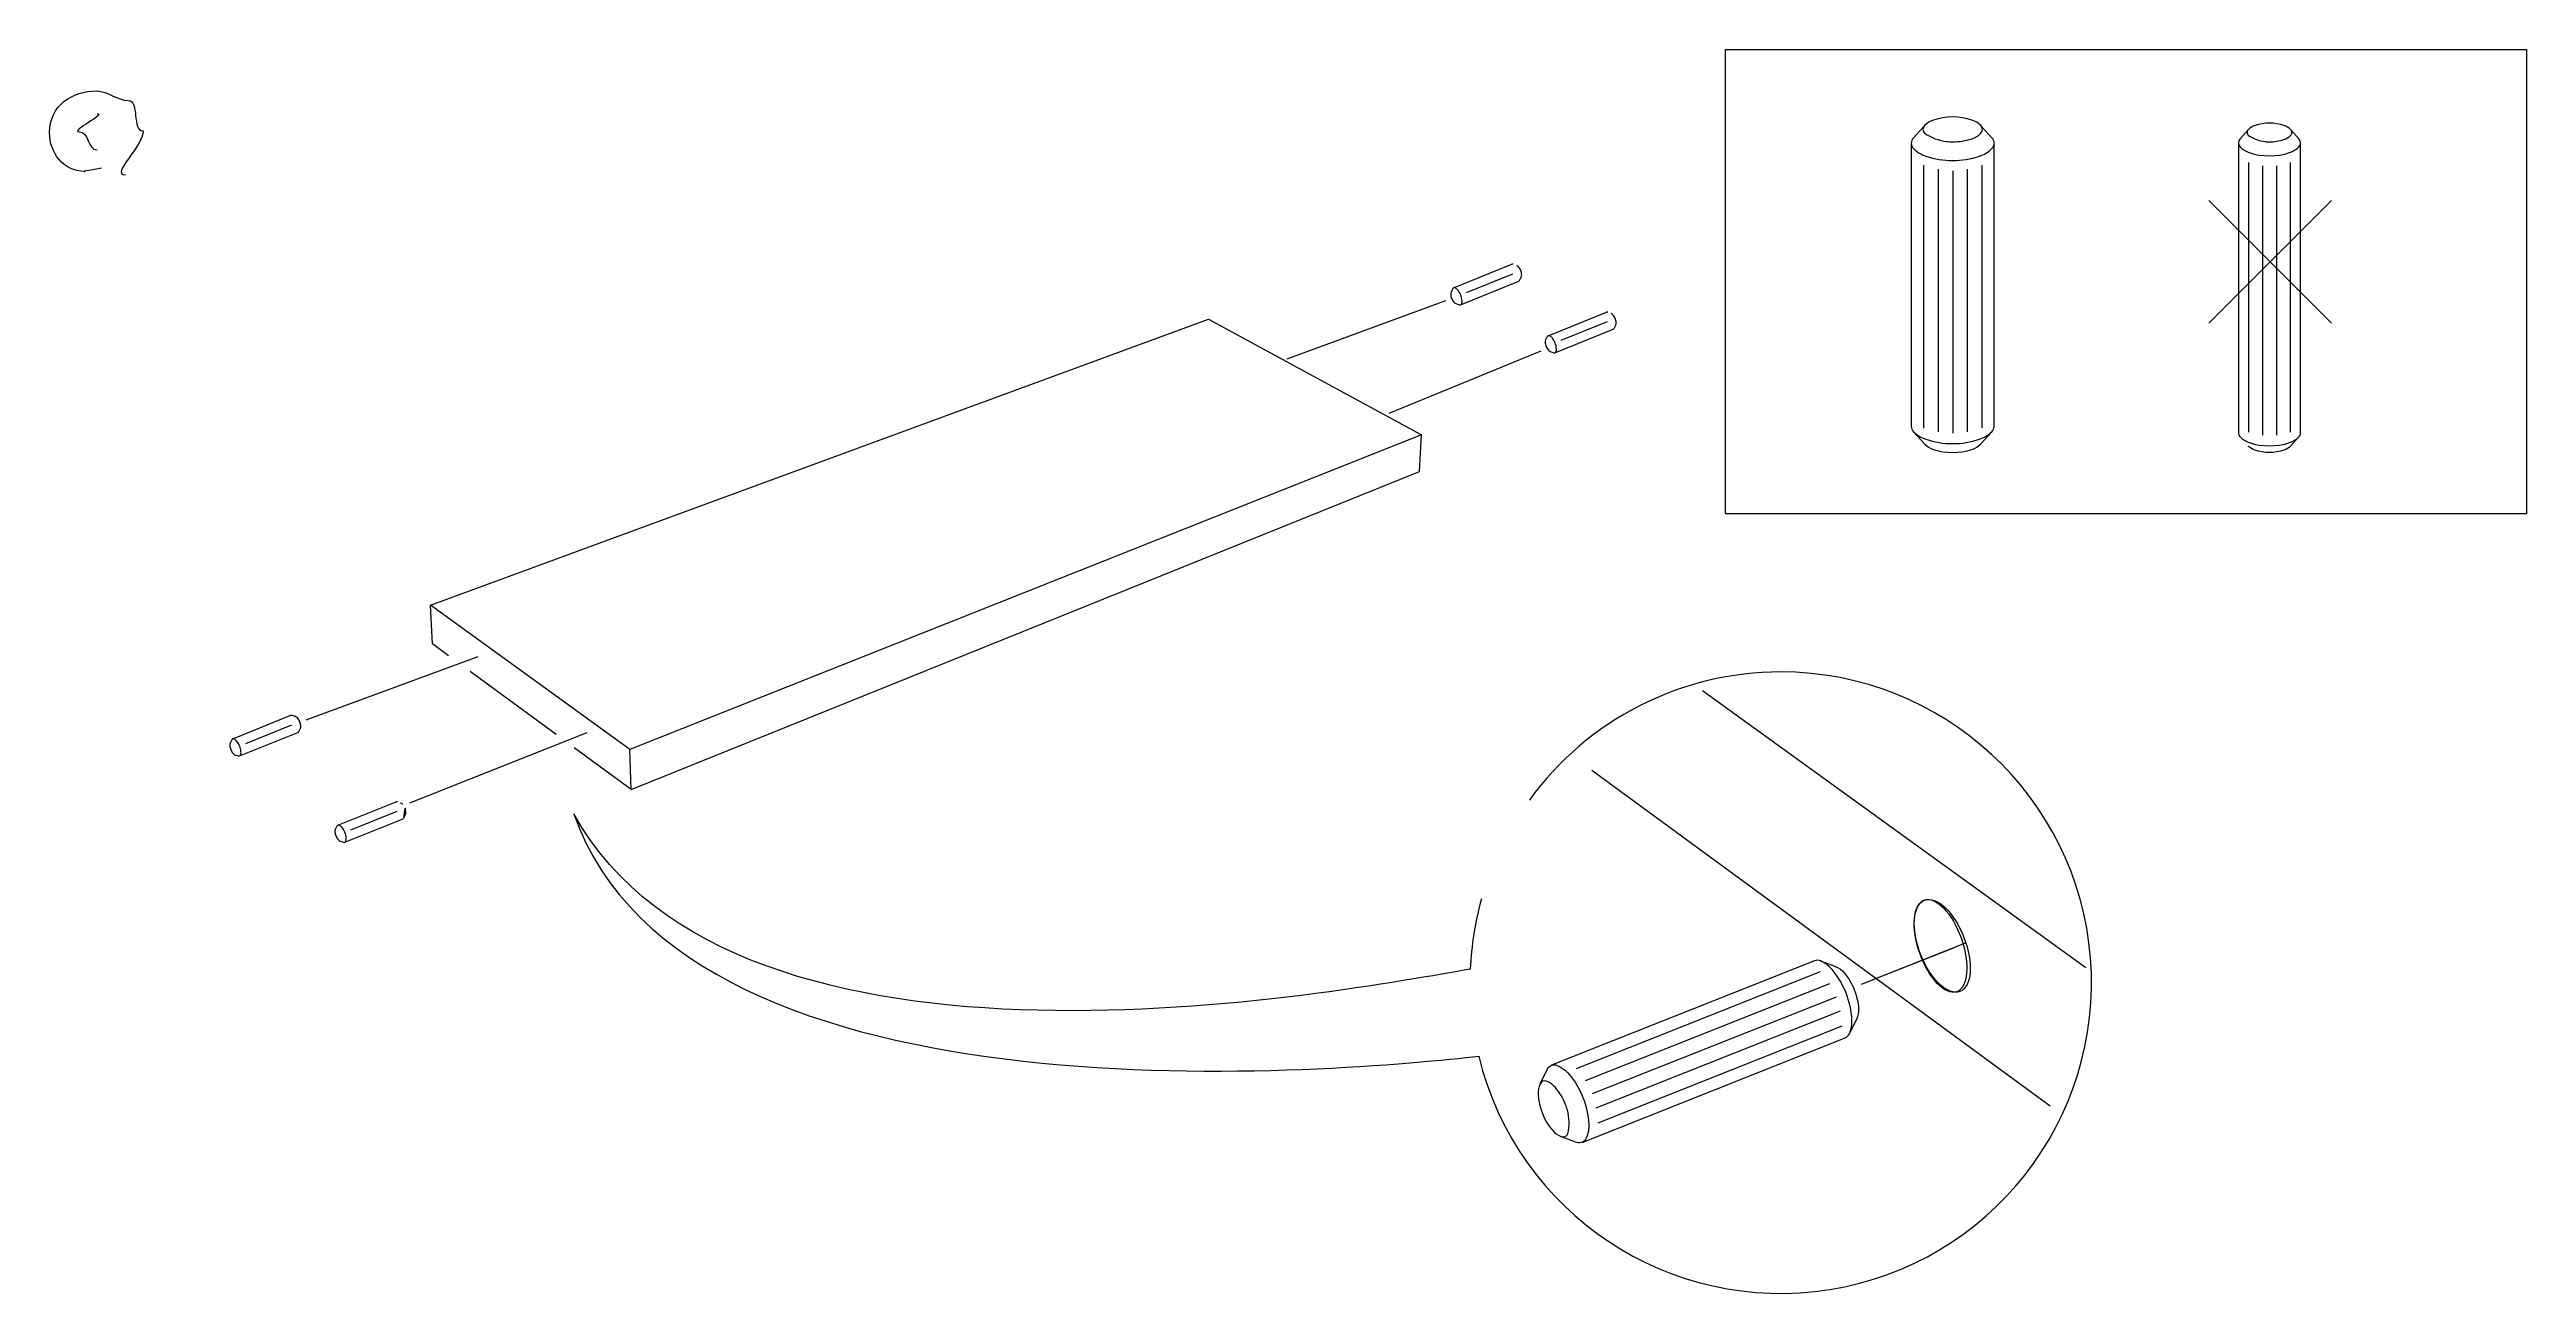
# Model space of a CAD drawing. Header units: metres. Extents: x -30.9 to 24.7, y -10.3 to 6.8.
# Drawn here: x 16.186 to 19.224, y 5.145 to 6.671 of the extents above; entities that cross this region are included whole.
import ezdxf

# ---------------------------------------------------------------- set-up
doc = ezdxf.new("R2010")
doc.units = ezdxf.units.M
doc.header["$MEASUREMENT"] = 0
doc.layers.add('PDF_Working_Num_Penna__255_Num_Penna__255', color=255, linetype='Continuous', lineweight=18)
doc.layers.add('PDF_Working_Num_Penna__7_Num_Penna__7', color=7, linetype='Continuous', lineweight=18)
doc.styles.add('GENERATED_STYLE_1', font='')
doc.styles.get('GENERATED_STYLE_1').set_extended_font_data('Arial')

msp = doc.modelspace()

# ---------------------------------------------------------------- linework, layer by layer
at = {"layer": 'PDF_Working_Num_Penna__255_Num_Penna__255', "color": 255, "linetype": 'Continuous', "lineweight": 18, "flags": 128}
msp.add_lwpolyline([(18.5219, 5.5694), (18.4119, 5.5257)], dxfattribs=at)
at = {"layer": 'PDF_Working_Num_Penna__7_Num_Penna__7', "color": 7, "linetype": 'Continuous', "lineweight": 18, "flags": 128}
msp.add_lwpolyline([(19.2241, 6.1017), (18.2415, 6.1017), (18.2415, 6.6713), (19.2241, 6.6713)], close=True, dxfattribs=at)
for points in [[(18.4855, 6.5779), (18.4718, 6.5627, 0.399386), (18.4722, 6.5499, 0.116083), (18.4873, 6.5405, 0.162295), (18.5532, 6.5405, 0.116249), (18.5683, 6.5498, 0.398741), (18.5687, 6.5627), (18.555, 6.5779)], [(18.8828, 6.5729), (18.8725, 6.5615, 0.400173), (18.8728, 6.5519, 0.115881), (18.8841, 6.5449, 0.162335), (18.9336, 6.5449, 0.116235), (18.9449, 6.5519, 0.398058), (18.9452, 6.5615), (18.9349, 6.5729)], [(18.4694, 6.5564), (18.4694, 6.2091, 0.198554), (18.4722, 6.2025, 0.116298), (18.4873, 6.1932, 0.16243), (18.5532, 6.1932, 0.116464), (18.5683, 6.2025, 0.199843), (18.5711, 6.2091), (18.5711, 6.5564)], [(18.8707, 6.5568), (18.8707, 6.2011, 0.198139), (18.8728, 6.1961, 0.116426), (18.8841, 6.1891, 0.162217), (18.9336, 6.1891, 0.116235), (18.9449, 6.1961, 0.198492), (18.947, 6.2011), (18.947, 6.5568)], [(17.9166, 6.3581), (17.9881, 6.387, 0.200581), (17.9891, 6.388), (17.9911, 6.3921, 0.11436), (17.9916, 6.395, 0.086888), (17.9904, 6.4002, 0.081323), (17.9877, 6.4047)], [(17.907, 6.378), (17.905, 6.3739, 0.115887), (17.9045, 6.3711, 0.080238), (17.9057, 6.3659, 0.082976), (17.9085, 6.3614, 0.123927), (17.9108, 6.3596), (17.9151, 6.3581)], [(17.9151, 6.3581, 0.201804), (17.9166, 6.3581, 0.185944), (17.9177, 6.3592, 0.119977), (17.9184, 6.3631, 0.16331), (17.9129, 6.3767, 0.119917), (17.9097, 6.379)], [(18.031, 6.2993, 0.201804), (18.0324, 6.2993, 0.185944), (18.0336, 6.3004, 0.119977), (18.0342, 6.3043, 0.163537), (18.0288, 6.3179, 0.119917), (18.0256, 6.3202)], [(18.0324, 6.2993), (18.1039, 6.3282, 0.200581), (18.105, 6.3292), (18.107, 6.3333, 0.11436), (18.1075, 6.3362, 0.086234), (18.1063, 6.3414, 0.080961), (18.1036, 6.3459)], [(18.0229, 6.3192), (18.0209, 6.3151, 0.115887), (18.0204, 6.3123, 0.080238), (18.0216, 6.3071, 0.082976), (18.0244, 6.3025, 0.123927), (18.0267, 6.3008), (18.031, 6.2993)], [(18.4858, 6.1875, 0.117113), (18.4966, 6.1808, 0.162474), (18.5439, 6.1808, 0.117412), (18.5547, 6.1875)], [(18.9452, 6.1964), (18.9349, 6.185, -0.026863), (18.9347, 6.1848, -0.116855), (18.9266, 6.1798, -0.162153), (18.8911, 6.1798, -0.116589), (18.883, 6.1848)], [(17.9389, 5.4364, 2.057852), (18.3093, 5.9077, 0.240402), (18.001, 5.7506)], [(16.4105, 5.8256), (16.482, 5.8545, -0.210173), (16.4834, 5.8545), (16.4877, 5.853)], [(16.4189, 5.8047), (16.4904, 5.8336, 0.200581), (16.4915, 5.8346), (16.4935, 5.8387, 0.11436), (16.494, 5.8415, 0.086701), (16.4928, 5.8467, 0.08176), (16.49, 5.8513)], [(16.4094, 5.8245), (16.4074, 5.8204, 0.116125), (16.4069, 5.8176, 0.080701), (16.4081, 5.8125, 0.082895), (16.4108, 5.8079, 0.125207), (16.4132, 5.8062), (16.4174, 5.8047)], [(16.4174, 5.8047, 0.201804), (16.4189, 5.8047, 0.187968), (16.4201, 5.8058, 0.119609), (16.4207, 5.8097, 0.16363), (16.4152, 5.8232, 0.119917), (16.412, 5.8256)], [(16.5384, 5.7186), (16.5364, 5.7145, 0.116163), (16.5359, 5.7117, 0.080514), (16.5371, 5.7065, 0.082976), (16.5399, 5.702, 0.126486), (16.5422, 5.7002), (16.5465, 5.6987)], [(16.5465, 5.6987, 0.201804), (16.548, 5.6987, 0.185944), (16.5491, 5.6998, 0.119977), (16.5498, 5.7037, 0.163606), (16.5443, 5.7173, 0.119917), (16.5411, 5.7196)], [(18.0657, 5.3306), (18.3884, 5.4588, 0.197973), (18.3935, 5.4638, 0.116466), (18.3967, 5.4812, 0.162059), (18.3723, 5.5426, 0.116252), (18.3581, 5.5532, 0.199265), (18.3509, 5.5533), (18.0281, 5.4251)], [(18.3576, 5.5533), (18.3768, 5.5462, -0.024464), (18.3771, 5.5461, -0.116607), (18.3873, 5.5385, -0.080857), (18.3996, 5.5179, -0.081207), (18.4048, 5.4945, -0.116339), (18.4026, 5.482, 0.022503), (18.4024, 5.4816), (18.3933, 5.4633)], [(18.0142, 5.4022), (18.0232, 5.4206, -0.397949), (18.0353, 5.425, -0.115892), (18.0495, 5.4144, -0.0808), (18.0667, 5.3857, -0.080557), (18.0739, 5.3531, -0.115301), (18.0708, 5.3356, -0.398603), (18.059, 5.3306), (18.0398, 5.3377)]]:
    msp.add_lwpolyline(points, format="xyb", dxfattribs=at)
for points in [[(18.513, 6.5585, 0.024683), (18.5203, 6.5581, 0.080763), (18.5439, 6.5619, 0.116544), (18.5547, 6.5686, 0.413823), (18.5547, 6.5781, 0.116203), (18.5439, 6.5848, 0.162509), (18.4966, 6.5848, 0.116643), (18.4858, 6.5781, 0.414105), (18.4858, 6.5686, 0.116544)], [(18.9034, 6.5584, 0.023831), (18.9088, 6.5581, 0.080631), (18.9266, 6.561, 0.116968), (18.9347, 6.566, 0.414701), (18.9347, 6.5731, 0.118034), (18.9266, 6.5781, 0.162317), (18.8911, 6.5781, 0.117882), (18.883, 6.5731, 0.414953), (18.883, 6.566, 0.117065)], [(16.6205, 5.7286), (16.6225, 5.7327, 0.114101), (16.623, 5.7356, 0.086514), (16.6219, 5.7408, 0.08176)], [(18.0477, 5.3704, 0.023755), (18.0453, 5.3772, 0.080598), (18.033, 5.3978, 0.117099), (18.0228, 5.4054, 0.414184), (18.0141, 5.402, 0.115107), (18.0118, 5.3894, 0.16262), (18.0292, 5.3456, 0.116666), (18.0395, 5.3378, 0.413836), (18.0483, 5.3413, 0.116783)]]:
    msp.add_lwpolyline(points, format="xyb", close=True, dxfattribs=at)
for points in [[(18.8833, 6.5326), (18.8833, 6.202)], [(18.9343, 6.5326), (18.9343, 6.202)], [(18.4845, 6.5293), (18.4845, 6.207)], [(18.5024, 6.5246), (18.5024, 6.2024)], [(18.5203, 6.5224), (18.5203, 6.2006)], [(18.5382, 6.5244), (18.5382, 6.2022)], [(18.5562, 6.5294), (18.5562, 6.2072)], [(18.9003, 6.5287), (18.9003, 6.1982)], [(18.9173, 6.5288), (18.9173, 6.1982)], [(18.8345, 6.4862), (18.9851, 6.3356)], [(18.8345, 6.3356), (18.9851, 6.4862)], [(17.9081, 6.379), (17.9796, 6.4079)], [(17.9241, 6.3734), (17.9808, 6.3963)], [(17.704, 6.2918), (17.8987, 6.3635)], [(16.6531, 5.9896), (17.6075, 6.3406)], [(17.6075, 6.3406), (17.8688, 6.1988)], [(18.024, 6.3202), (18.0955, 6.3491)], [(18.04, 6.3146), (18.0967, 6.3375)], [(18.0151, 6.3014), (17.8288, 6.2246)], [(17.8688, 6.1988), (16.8978, 5.8126)], [(16.8991, 5.7636), (17.8662, 6.1535), (17.8688, 6.1988)], [(18.4718, 6.2029), (18.4855, 6.1877)], [(18.5687, 6.2029), (18.555, 6.1877)], [(16.8978, 5.8126), (16.6531, 5.9896)], [(16.6554, 5.9421), (16.6531, 5.9896)], [(16.5005, 5.8491), (16.7117, 5.9268)], [(16.6754, 5.9275), (16.6554, 5.9421)], [(16.8071, 5.831), (16.7017, 5.9083)], [(18.6834, 5.5447), (18.2132, 5.8847)], [(16.4265, 5.8199), (16.4832, 5.8428)], [(16.8447, 5.8332), (16.6272, 5.7468)], [(16.8991, 5.7636), (16.8295, 5.8146)], [(16.8991, 5.7636), (16.8978, 5.8127)], [(18.6399, 5.3749), (18.0775, 5.7869)], [(16.5395, 5.7196), (16.611, 5.7485)], [(16.548, 5.6987), (16.6195, 5.7276)], [(16.5556, 5.714), (16.6122, 5.7369)], [(18.537, 5.5754), (18.4079, 5.5241)], [(18.0587, 5.4212), (18.3583, 5.5401)], [(18.07, 5.4064), (18.3695, 5.5253)], [(18.0785, 5.3905), (18.3776, 5.5092)], [(18.0831, 5.373), (18.3825, 5.4919)], [(18.0853, 5.3546), (18.3848, 5.4735)]]:
    msp.add_lwpolyline(points, dxfattribs=at)
at = {"layer": 'PDF_Working_Num_Penna__7_Num_Penna__7', "color": 7, "linetype": 'Continuous', "lineweight": 18}
msp.add_arc((18.309, 5.5268), 0.3808, 164.396, 177.5674, dxfattribs=at)
for centre, major_axis, ratio in [((18.5075, 5.5717), (-0.0217, 0.056), 0.474552), ((18.5054, 5.5717), (-0.0198, 0.0563), 0.45259)]:
    msp.add_ellipse(centre, major_axis=major_axis, ratio=ratio, dxfattribs=at)
for points in [[(16.1859, 6.5694), (16.1859, 6.6026), (16.2131, 6.6205), (16.2439, 6.6205)], [(16.2439, 6.6205), (16.257, 6.6205), (16.2691, 6.6089), (16.2825, 6.6089)], [(16.2825, 6.6089), (16.2965, 6.6089), (16.2864, 6.5716), (16.3006, 6.5716)], [(16.2292, 6.5217), (16.2027, 6.5217), (16.1859, 6.5445), (16.1859, 6.5694)], [(16.2441, 6.5927), (16.2565, 6.5927), (16.2101, 6.5705), (16.2224, 6.5705)], [(16.2224, 6.5705), (16.2348, 6.5705), (16.2318, 6.5483), (16.2441, 6.5483)], [(16.3006, 6.5716), (16.3006, 6.552), (16.2596, 6.5178), (16.2789, 6.5178)], [(16.2482, 6.5259), (16.2549, 6.5259), (16.2221, 6.5217), (16.2292, 6.5217)], [(17.9812, 6.4079), (17.9817, 6.4079), (17.9791, 6.4079), (17.9796, 6.4079)], [(17.9877, 6.4047), (17.9886, 6.4047), (17.9845, 6.4064), (17.9854, 6.4064)], [(17.9854, 6.4064), (17.9855, 6.4064), (17.9853, 6.4064), (17.9853, 6.4064)], [(17.9911, 6.3921), (17.9911, 6.3921), (17.9912, 6.3922), (17.9912, 6.3922)], [(17.9081, 6.379), (17.9086, 6.379), (17.9065, 6.378), (17.907, 6.378)], [(17.9097, 6.379), (17.9102, 6.379), (17.9076, 6.379), (17.9081, 6.379)], [(18.024, 6.3202), (18.0245, 6.3202), (18.0224, 6.3192), (18.0229, 6.3192)], [(18.0256, 6.3202), (18.0261, 6.3202), (18.0235, 6.3202), (18.024, 6.3202)], [(18.0971, 6.3491), (18.0976, 6.3491), (18.0949, 6.3491), (18.0955, 6.3491)], [(18.1036, 6.3459), (18.1045, 6.3459), (18.1004, 6.3476), (18.1013, 6.3476)], [(18.1013, 6.3476), (18.1013, 6.3476), (18.1012, 6.3476), (18.1012, 6.3476)], [(18.107, 6.3333), (18.107, 6.3333), (18.107, 6.3334), (18.107, 6.3334)], [(18.4855, 6.1877), (18.4856, 6.1877), (18.4856, 6.1875), (18.4858, 6.1875)], [(18.5547, 6.1875), (18.5549, 6.1875), (18.5549, 6.1877), (18.555, 6.1877)], [(18.8828, 6.185), (18.8829, 6.185), (18.8829, 6.1848), (18.883, 6.1848)], [(16.49, 5.8513), (16.491, 5.8513), (16.4868, 5.8529), (16.4878, 5.8529)], [(16.4878, 5.8529), (16.4878, 5.8529), (16.4876, 5.853), (16.4877, 5.853)], [(16.4935, 5.8387), (16.4935, 5.8387), (16.4935, 5.8387), (16.4935, 5.8387)], [(16.4105, 5.8256), (16.411, 5.8256), (16.4088, 5.8245), (16.4094, 5.8245)], [(16.412, 5.8256), (16.4125, 5.8256), (16.4099, 5.8256), (16.4105, 5.8256)], [(16.6126, 5.7485), (16.6131, 5.7485), (16.6105, 5.7485), (16.611, 5.7485)], [(16.6191, 5.7453), (16.62, 5.7453), (16.6159, 5.747), (16.6168, 5.747)], [(16.6168, 5.747), (16.6169, 5.747), (16.6167, 5.747), (16.6168, 5.747)], [(16.5395, 5.7196), (16.54, 5.7196), (16.5379, 5.7186), (16.5384, 5.7186)], [(16.5411, 5.7196), (16.5416, 5.7196), (16.539, 5.7196), (16.5395, 5.7196)], [(16.6195, 5.7276), (16.62, 5.7276), (16.62, 5.7287), (16.6206, 5.7287)], [(16.6225, 5.7327), (16.6226, 5.7327), (16.6226, 5.7328), (16.6226, 5.7328)], [(17.9285, 5.543), (17.7774, 5.5175), (17.0315, 5.3705), (16.8288, 5.7337)], [(16.8288, 5.7337), (16.9673, 5.3377), (17.7906, 5.4197), (17.9389, 5.4364)]]:
    msp.add_open_spline(points, degree=3, dxfattribs=at)

# ---------------------------------------------------------------- texts
at = {"layer": 'PDF_Working_Num_Penna__7_Num_Penna__7', "color": 7, "linetype": 'Continuous', "lineweight": 18, "char_height": 0.00000321, "attachment_point": 7, "style": 'GENERATED_STYLE_1'}
for s, insert, rotation in [('\\A1;{\\pql;\\fArial|b0|i0|c0|p34;101350}', (18.6515, 6.1719), 90), ('\\A1;{\\pql;\\fArial|b0|i0|c0|p34;101345}', (19.0363, 6.1719), 90), ('\\A1;{\\pql;\\fArial|b0|i0|c0|p34;101350}', (18.2473, 5.3142), 21.6557)]:
    msp.add_mtext(s, dxfattribs=dict(at, insert=insert, rotation=rotation))
at = {"layer": 'PDF_Working_Num_Penna__7_Num_Penna__7', "color": 7, "linetype": 'Continuous', "lineweight": 18, "insert": (17.897, 5.6342), "char_height": 0.0000077, "attachment_point": 7, "style": 'GENERATED_STYLE_1'}
msp.add_mtext('\\A1;{\\pql;\\fArial|b0|i0|c0|p34;4x}', dxfattribs=at)

doc.saveas('drawing.dxf')
